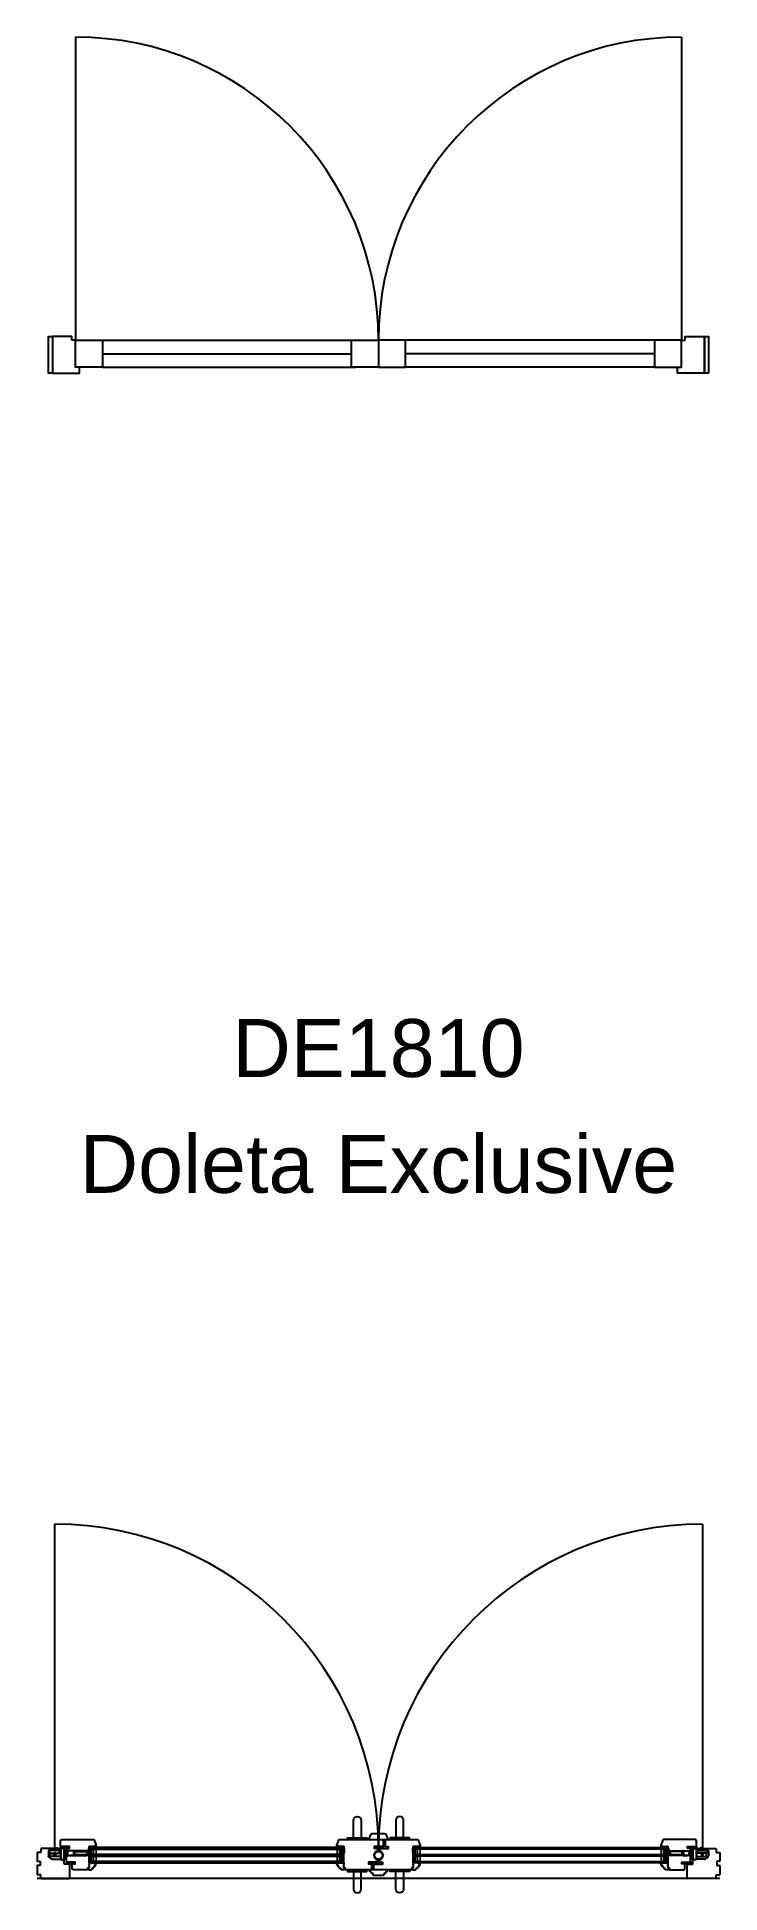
# Model space of a CAD drawing. Header units: millimetres. Extents: x 585 to 19233, y 2366 to 15159.
# Drawn here: x 17143 to 18913, y 4713 to 9519 of the extents above; entities that cross this region are included whole.
import ezdxf

# ---------------------------------------------------------------- set-up
doc = ezdxf.new("R2010")
doc.units = ezdxf.units.MM
doc.layers.add('AR windows', color=4, linetype='Continuous')
doc.styles.add('Arial', font='arial.ttf')

msp = doc.modelspace()

# ---------------------------------------------------------------- texts
at = {"layer": 'Defpoints', "insert": (18028.4, 6749.5), "char_height": 150, "width": 3873.183, "attachment_point": 5, "line_spacing_factor": 1.2, "style": 'Arial'}
msp.add_mtext('DE1810\\PDoleta Exclusive', dxfattribs=at)

# ---------------------------------------------------------------- blocks, each defined once
blk = doc.blocks.new('DE1710x95')
at = {"color": 8}
for points in [[(-785, 870), (-785, 85)], [(785, 870), (785, 85)]]:
    blk.add_lwpolyline(points, dxfattribs=at)
for points in [[(-845, 0), (-855, 0), (-855, 95), (-845, 95)], [(855, 0), (845, 0), (845, 95), (855, 95)]]:
    blk.add_lwpolyline(points, close=True, dxfattribs=at)
at = {"color": 3}
for points in [[(-795, 85), (-795, 95), (-845, 95), (-845, 0), (-775, 0), (-775, 15), (-785, 15), (-785, 85)], [(-785, 85), (-715, 85), (-715, 15), (-785, 15)], [(-70, 85), (0, 85), (0, 15), (-70, 15)], [(-70, 85), (0, 85), (0, 15), (-70, 15)], [(70, 85), (0, 85), (0, 15), (70, 15)], [(785, 85), (715, 85), (715, 15), (785, 15)], [(795, 85), (795, 95), (845, 95), (845, 0), (775, 0), (775, 15), (785, 15), (785, 85)]]:
    blk.add_lwpolyline(points, close=True, dxfattribs=at)
at = {"color": 0}
for points in [[(-715, 85), (-60, 85)], [(-715, 50), (-70, 50)], [(715, 85), (70, 85)], [(715, 50), (70, 50)], [(-715, 15), (-60, 15)], [(715, 15), (70, 15)]]:
    blk.add_lwpolyline(points, dxfattribs=at)
at = {"color": 8}
for centre, start, end in [((-785, 85), 0, 90), ((785, 85), 90, 180)]:
    blk.add_arc(centre, 785, start, end, dxfattribs=at)
blk = doc.blocks.new('vv')
at = {"color": 0, "linetype": 'Continuous'}
for p, q in [((-0.3, -0.105711), (-0.3, 0)), ((-0.3, 0), (8.500002, 0)), ((7.500002, 0), (7.500002, -0.131763)), ((8.500002, 0), (9.249992, -0.750002)), ((-31.683071, -8.860579), (-31.75, -9.675912)), ((-31.75, -23.508195), (-31.75, -9.675912)), ((-31.75, -15.146435), (-31.75, -14.999993)), ((-31.75, -15.146435), (-31.75, -14.999993)), ((-31.75, -15.499999), (-31.75, -15.146435)), ((-31.75, -15.499999), (-31.75, -15.146435)), ((-31.75, -16.584296), (-31.75, -15.499999)), ((-31.75, -23.799989), (-31.75, -16.584308)), ((-31.75, -23.508195), (-31.686305, -23.218375)), ((-31.75, -23.726665), (-31.75, -23.508195)), ((-31.75, -23.799989), (-31.75, -23.726665)), ((-19.350006, -23.799989), (-31.75, -23.799989)), ((-31.686305, -23.218375), (-31.509813, -22.844112)), ((-31.484088, -8.067071), (-31.683071, -8.860579)), ((-31.509813, -22.844112), (-31.24286, -22.404374)), ((-31.158369, -7.31662), (-31.484088, -8.067071)), ((-31.24286, -22.404374), (-30.903988, -21.911175)), ((-30.714646, -6.629344), (-31.158369, -7.31662)), ((-30.903988, -21.911175), (-30.254427, -21.044234)), ((-30.164777, -6.023615), (-30.714646, -6.629344)), ((-30.254427, -21.044234), (-29.510493, -20.108269)), ((-29.523501, -5.515664), (-30.164777, -6.023615)), ((-29.079548, -5.219691), (-29.523501, -5.515664)), ((-29.510493, -20.108269), (-28.410887, -18.773152)), ((-29.079548, -5.219691), (-27.834045, -4.389364)), ((-28.507853, -5.910298), (-29.079548, -5.219691)), ((-27.924822, -6.607107), (-28.507853, -5.910298)), ((-28.410887, -18.773152), (-27.254514, -17.397158)), ((-27.343365, -7.297568), (-27.924822, -6.607107)), ((-27.834045, -4.389364), (-26.684938, -3.623289)), ((-26.760806, -7.987219), (-27.343365, -7.297568)), ((-27.254514, -17.397158), (-26.760806, -16.81277)), ((-26.750002, -7.999996), (-26.760806, -7.987219)), ((-26.760806, -16.81277), (-26.750002, -16.799992)), ((-0.600006, -7.999996), (-26.750002, -7.999996)), ((-26.750002, -7.999996), (-26.750002, -16.799992)), ((-26.750002, -16.799992), (-17.986075, -16.799992)), ((-26.684938, -3.623289), (-25.652649, -2.935093)), ((-25.652649, -2.935093), (-24.75555, -2.337031)), ((-24.75555, -2.337031), (-24.009629, -1.839738)), ((-23.465464, -1.524496), (-24.009629, -1.839738)), ((-22.905252, -1.286816), (-23.465464, -1.524496)), ((-22.342398, -1.123914), (-22.905252, -1.286816)), ((-21.774567, -1.029068), (-22.342398, -1.123914)), ((-21.246923, -1.000012), (-21.774567, -1.029068)), ((-21.236119, -1), (-21.246923, -1.000012)), ((-21.236119, -1), (-20.03486, -1)), ((-20.053258, -1), (-19.09772, -1)), ((-20.03486, -1), (-19.22981, -1.029468)), ((-19.337664, -23.79816), (-19.350006, -23.799819)), ((-19.273521, -23.792867), (-19.337664, -23.79816)), ((-19.161779, -23.786097), (-19.273521, -23.792867)), ((-19.22981, -1.029468), (-18.303485, -1.095864)), ((-19.015203, -23.780513), (-19.161779, -23.786097)), ((-19.09772, -1), (-18.016354, -1)), ((-18.85, -23.778357), (-19.015203, -23.780513)), ((-12.650003, -23.778357), (-18.85, -23.778357)), ((-18.303485, -1.095864), (-17.334456, -1.161679)), ((-18.016354, -1), (-16.849795, -1)), ((-17.613387, -16.466667), (-17.986075, -16.799992)), ((-17.524245, -17.25246), (-17.986075, -16.799992)), ((-17.613387, -16.466667), (-17.297721, -16.763306)), ((-16.974739, -17.593015), (-17.524245, -17.25246)), ((-17.334456, -1.161679), (-16.29175, -1.203718)), ((-17.297721, -16.763306), (-16.771239, -17.081891)), ((-16.37182, -17.806157), (-16.974739, -17.593015)), ((-16.849795, -1), (-15.641887, -1)), ((-16.771239, -17.081891), (-16.190012, -17.260962)), ((-15.750032, -17.876913), (-16.37182, -17.806157)), ((-16.29175, -1.203718), (-15.261629, -1.204808)), ((-16.190012, -17.260962), (-15.750032, -17.299998)), ((-15.750032, -17.299998), (-15.310197, -17.260998)), ((-15.127868, -17.806047), (-15.750032, -17.876913)), ((-15.641887, -1), (-14.438048, -1)), ((-15.310197, -17.260998), (-14.728885, -17.081952)), ((-15.261629, -1.204808), (-14.21523, -1.164501)), ((-14.525397, -17.5931), (-15.127868, -17.806047)), ((-14.728885, -17.081952), (-14.202355, -16.763354)), ((-13.975794, -17.252435), (-14.525397, -17.5931)), ((-14.438048, -1), (-13.283528, -1)), ((-14.21523, -1.164501), (-13.258505, -1.100503)), ((-14.202355, -16.763354), (-13.886616, -16.466667)), ((-13.513928, -16.799992), (-13.975794, -17.252435)), ((-13.513928, -16.799992), (-13.886616, -16.466667)), ((-13.513928, -16.799992), (-3.299999, -16.799992)), ((-13.283528, -1), (-12.221723, -1)), ((-13.258505, -1.100503), (-12.343711, -1.034106)), ((-12.749997, -30.999997), (-10.749998, -30.999997)), ((-12.539896, -23.779314), (-12.650003, -23.778357)), ((-12.384515, -23.783953), (-12.539896, -23.779314)), ((-12.259245, -23.790626), (-12.384515, -23.783953)), ((-12.343711, -1.034106), (-11.465143, -1)), ((-12.178121, -23.796682), (-12.259245, -23.790626)), ((-12.221723, -1), (-11.29254, -1)), ((-12.149997, -23.799819), (-12.178121, -23.796682)), ((-3.299999, -23.799989), (-12.149997, -23.799989)), ((-11.749998, -29.999998), (-11.749998, -31.999997)), ((-11.465143, -1), (-0.600006, -1)), ((-11.465143, -1), (-10.632757, -1)), ((-11.29254, -1), (-10.53091, -1)), ((-10.632757, -1), (-10.012277, -1)), ((-10.53091, -1), (-9.965477, -1)), ((-10.012277, -1), (-9.629403, -1)), ((-9.965477, -1), (-9.617473, -1)), ((-9.629403, -1), (-9.500002, -1)), ((-9.617473, -1), (-9.500002, -1)), ((-3.299999, -16.799992), (-3.299999, -26.299994)), ((-3.299999, -26.299994), (-1.050003, -26.299994)), ((-0.600006, -1.10634), (-0.600006, -1)), ((-0.600006, -1.422152), (-0.600006, -1.10634)), ((-0.600006, -1.937818), (-0.600006, -1.422152)), ((-0.600006, -2.637679), (-0.600006, -1.937818)), ((-0.600006, -3.500477), (-0.600006, -2.637679)), ((-0.600006, -4.499992), (-0.600006, -3.500477)), ((-0.600006, -5.605848), (-0.600006, -4.499992)), ((-0.600006, -6.784458), (-0.600006, -5.605848)), ((-0.600006, -7.999996), (-0.600006, -6.784458)), ((-0.600006, -26.449996), (-0.600006, -7.999996)), ((-0.600006, -7.999996), (-0.38787, -7.999996)), ((-0.4891, -26.552122), (-0.600006, -26.449996)), ((-0.376667, -26.719675), (-0.4891, -26.552122)), ((-0.38787, -7.999996), (-0.3, -7.999996)), ((-0.303731, -26.975352), (-0.376667, -26.719675)), ((-0.300012, -27.04537), (-0.303731, -26.975352)), ((-0.3, -27.049996), (-0.300012, -27.04537)), ((-0.3, -0.421341), (-0.3, -0.105711)), ((-0.3, -0.942264), (-0.3, -0.421341)), ((-0.3, -1.660885), (-0.3, -0.942264)), ((-0.3, -2.566728), (-0.3, -1.660885)), ((-0.3, -3.646592), (-0.3, -2.566728)), ((-0.3, -4.884719), (-0.3, -3.646592)), ((-0.3, -6.263051), (-0.3, -4.884719)), ((-0.3, -7.761506), (-0.3, -6.263051)), ((-0.3, -9.358223), (-0.3, -7.761506)), ((-0.3, -11.029923), (-0.3, -9.358223)), ((-0.3, -12.752214), (-0.3, -11.029923)), ((-0.3, -14.499999), (-0.3, -12.752214)), ((-0.3, -16.247773), (-0.3, -14.499999)), ((-0.3, -17.970076), (-0.3, -16.247773)), ((-0.3, -19.641764), (-0.3, -17.970076)), ((-0.3, -21.238481), (-0.3, -19.641764)), ((-0.3, -22.736936), (-0.3, -21.238481)), ((-0.3, -24.115267), (-0.3, -22.736936)), ((-0.3, -25.353394), (-0.3, -24.115267)), ((-0.3, -26.433258), (-0.3, -25.353394)), ((-0.3, -27.339102), (-0.3, -26.433258)), ((-0.3, -28.057735), (-0.3, -27.339102)), ((-0.3, -28.578646), (-0.3, -28.057735)), ((-0.3, -28.894276), (-0.3, -28.578646)), ((-0.3, -28.999998), (-0.3, -28.894276)), ((8.500002, -28.999998), (-0.3, -28.999998)), ((7.500002, -0.131763), (7.500002, -0.52469)), ((7.500002, -0.52469), (7.500002, -1.17161)), ((7.500002, -1.17161), (7.500002, -2.060776)), ((7.500002, -2.060776), (7.500002, -3.176042)), ((7.500002, -3.176042), (7.500002, -4.49711)), ((7.500002, -4.49711), (7.500002, -5.999997)), ((7.500511, -6.02261), (7.500002, -5.999997)), ((7.538614, -6.19267), (7.500511, -6.02261)), ((7.619992, -6.324953), (7.538614, -6.19267)), ((7.726781, -6.418746), (7.619992, -6.324953)), ((7.854971, -6.478505), (7.726781, -6.418746)), ((7.999996, -6.499991), (7.854971, -6.478505)), ((7.999996, -6.499991), (8.416673, -6.499991)), ((8.436936, -6.544041), (8.416673, -6.499991)), ((8.416673, -6.499991), (8.500002, -6.499991)), ((8.500002, -6.833219), (8.436936, -6.544041)), ((8.500002, -6.499991), (8.781307, -6.781309)), ((8.500002, -8.429718), (8.500002, -6.833219)), ((8.781307, -7.121477), (8.500002, -6.833219)), ((8.500002, -10.121185), (8.500002, -8.429718)), ((8.500002, -11.881179), (8.500002, -10.121185)), ((8.500002, -13.682147), (8.500002, -11.881179)), ((8.500002, -15.495917), (8.500002, -13.682147)), ((8.500002, -17.2941), (8.500002, -15.495917)), ((8.500002, -19.048571), (8.500002, -17.2941)), ((8.500002, -20.731862), (8.500002, -19.048571)), ((8.500002, -22.31763), (8.500002, -20.731862)), ((8.500002, -23.781082), (8.500002, -22.31763)), ((8.500002, -25.099304), (8.500002, -23.781082)), ((8.500002, -26.25168), (8.500002, -25.099304)), ((8.500002, -27.220165), (8.500002, -26.25168)), ((8.500002, -27.989619), (8.500002, -27.220165)), ((8.500002, -28.547991), (8.500002, -27.989619)), ((8.500002, -28.999998), (9.249992, -28.249996)), ((8.500002, -28.886548), (8.500002, -28.547991)), ((8.500002, -28.999998), (8.500002, -28.886548)), ((8.781307, -6.781309), (9.249992, -7.249994)), ((9.249992, -7.602383), (8.781307, -7.121477)), ((9.277813, -20.952779), (9.249265, -20.943017)), ((9.500001, -26), (9.24998, -26)), ((9.249992, -0.750002), (9.249992, -7.28685)), ((9.249992, -7.28685), (9.249992, -7.401729)), ((9.249992, -7.401729), (9.249992, -7.567416)), ((9.249992, -7.567416), (9.249992, -7.602383)), ((9.249992, -7.602383), (9.249992, -9.117806)), ((9.249992, -9.117806), (9.249992, -10.714971)), ((9.249992, -10.714971), (9.249992, -12.369606)), ((9.249992, -12.369606), (9.249992, -14.056591)), ((9.249992, -13.883346), (9.395102, -13.969932)), ((9.249992, -13.940683), (9.360523, -13.984939)), ((9.249992, -14.056591), (9.249992, -15.750323)), ((9.249992, -15.750323), (9.249992, -17.425063)), ((9.249992, -17.425063), (9.249992, -19.055378)), ((9.249992, -19.055378), (9.249992, -20.616511)), ((9.249992, -20.616511), (9.249992, -22.084759)), ((9.310199, -21.220325), (9.249992, -21.169226)), ((9.249992, -22.084759), (9.249992, -23.437826)), ((9.249992, -23.437826), (9.249992, -24.655157)), ((9.249992, -24.655157), (9.249992, -25.718258)), ((9.249992, -24.904633), (9.328561, -24.904984)), ((9.249992, -25.718258), (9.249992, -26.611009)), ((9.249992, -26.611009), (9.249992, -27.31982)), ((9.249992, -27.31982), (9.249992, -27.833948)), ((9.249992, -27.833948), (9.249992, -28.145593)), ((9.249992, -28.145593), (9.249992, -28.249996)), ((9.47814, -13.999994), (9.250004, -14.142705)), ((9.250004, -18.499997), (12.000103, -18.499997)), ((10.259197, -19.999991), (9.250004, -19.999991)), ((9.250016, -8.999996), (9.631025, -8.999996)), ((9.250016, -13.5), (9.631025, -13.5)), ((12.00003, -19.999991), (9.25015, -19.999991)), ((12.000163, -15.499999), (9.25021, -15.499999)), ((9.362679, -20.976808), (9.277813, -20.952779)), ((9.320809, -23.213203), (9.310199, -21.220325)), ((9.455878, -21.333921), (9.310199, -21.220325)), ((9.328561, -24.904984), (9.320809, -23.213203)), ((9.328561, -24.904984), (9.331358, -24.910737)), ((9.328561, -24.904984), (9.333987, -24.907976)), ((9.331358, -24.910737), (9.331697, -24.911428)), ((9.331697, -24.911428), (9.33458, -24.917362)), ((9.333987, -24.907976), (9.334641, -24.908339)), ((9.33458, -24.917362), (9.339558, -24.927694)), ((9.334641, -24.908339), (9.340163, -24.911391)), ((9.339558, -24.927694), (9.348617, -24.946673)), ((9.340163, -24.911391), (9.349841, -24.916757)), ((9.348617, -24.946673), (9.364932, -24.981651)), ((9.349841, -24.916757), (9.367512, -24.92664)), ((9.360523, -13.984939), (9.47814, -13.999994)), ((9.44929, -20.991064), (9.362679, -20.976808)), ((9.364932, -24.981651), (9.394024, -25.04657)), ((9.367512, -24.92664), (9.399741, -24.944916)), ((9.394024, -25.04657), (9.397149, -25.05374)), ((9.395102, -13.969932), (9.560051, -13.999994)), ((9.397149, -25.05374), (9.450295, -25.183722)), ((9.399741, -24.944916), (9.458301, -24.979035)), ((9.417727, -21.026224), (9.408219, -21.059313)), ((9.408219, -21.059313), (9.412313, -21.082446)), ((9.412313, -21.082446), (9.433581, -21.138124)), ((9.484862, -20.999675), (9.417727, -21.026224)), ((9.433581, -21.138124), (9.479811, -21.227798)), ((9.48227, -20.993135), (9.44929, -20.991064)), ((9.450295, -25.183722), (9.539679, -25.457845)), ((9.602442, -21.438214), (9.455878, -21.333921)), ((9.458301, -24.979035), (9.463787, -24.982305)), ((9.463787, -24.982305), (9.57496, -25.050906)), ((9.47814, -13.999994), (12.000054, -13.999994)), ((9.479811, -21.227798), (9.488204, -21.242853)), ((9.515456, -20.993474), (9.48227, -20.993135)), ((9.515201, -21.000438), (9.484862, -20.999675)), ((9.488204, -21.242853), (9.558028, -21.362395)), ((9.500001, -26), (9.557253, -25.938073)), ((9.527289, -21.000741), (9.515201, -21.000438)), ((9.539679, -25.457845), (9.587096, -25.736886)), ((9.557253, -25.938073), (9.568432, -25.910228)), ((9.558028, -21.362395), (9.606111, -21.440721)), ((9.587096, -25.736886), (9.568432, -25.910228)), ((9.568432, -25.910228), (9.876965, -25.756943)), ((9.57496, -25.050906), (9.785691, -25.199043)), ((9.606111, -21.440721), (9.602442, -21.438214)), ((9.607468, -21.440794), (9.606111, -21.440721)), ((9.834804, -21.458901), (9.607468, -21.440794)), ((9.631025, -8.999996), (9.758573, -8.999996)), ((9.631025, -13.5), (9.758573, -13.5)), ((9.758573, -8.999996), (9.758573, -13.5)), ((9.785691, -25.199043), (9.950821, -25.353782)), ((9.969728, -21.481732), (9.834804, -21.458901)), ((9.876965, -25.756943), (9.999995, -25.455108)), ((9.950821, -25.353782), (9.999995, -25.455108)), ((9.999995, -21.499996), (9.969728, -21.481732)), ((9.999995, -21.499996), (9.999995, -23.331764)), ((9.999995, -23.331764), (9.999995, -25.455108)), ((9.999995, -25.455108), (9.999995, -25.469037)), ((9.999995, -25.469037), (9.999995, -25.499994)), ((11.083444, -19.999991), (10.259197, -19.999991)), ((11.675098, -19.999991), (11.083444, -19.999991)), ((11.999994, -19.999991), (11.675098, -19.999991)), ((11.999994, -12.999994), (11.799994, -12.999994)), ((11.799994, -12.999994), (11.799994, -13.115515)), ((11.799994, -13.115515), (11.799994, -13.455417)), ((11.799994, -13.455417), (11.799994, -14.000066)), ((11.799994, -19.999918), (11.799994, -20.544567)), ((11.799994, -20.544567), (11.799994, -20.884469)), ((11.799994, -20.884469), (11.799994, -20.99999)), ((11.799994, -20.99999), (11.999994, -20.99999)), ((11.999994, -7.087867), (11.999994, -6.999997)), ((11.999994, -6.999997), (14.499999, -6.999997)), ((11.999994, -7.299991), (11.999994, -7.087867)), ((14.499999, -7.299991), (11.999994, -7.299991)), ((11.999994, -26.699993), (11.999994, -7.299991)), ((11.999994, -26.699993), (14.499999, -26.699993)), ((11.999994, -26.912129), (11.999994, -26.699993)), ((11.999994, -26.999999), (11.999994, -26.912129)), ((14.499999, -26.999999), (11.999994, -26.999999)), ((13.499999, -6.999997), (13.646441, -6.999997)), ((13.499999, -6.999997), (13.646441, -6.999997)), ((13.646441, -6.999997), (13.999993, -6.999997)), ((13.646441, -6.999997), (13.999993, -6.999997)), ((13.999993, -6.999997), (14.353557, -6.999997)), ((13.999993, -6.999997), (14.353557, -6.999997)), ((14.353557, -6.999997), (14.499999, -6.999997)), ((14.353557, -6.999997), (14.499999, -6.999997)), ((14.499999, -6.999997), (14.499999, -7.087867)), ((14.499999, -7.087867), (14.499999, -7.299991)), ((14.499999, -26.699993), (14.499999, -7.299991)), ((16.499998, -10.149998), (14.499999, -10.149998)), ((16.499998, -23.849998), (14.499999, -23.849998)), ((14.499999, -26.699993), (14.499999, -26.912129)), ((14.499999, -26.912129), (14.499999, -26.999999)), ((16.499998, -10.149998), (17.800003, -10.149998)), ((16.499998, -10.237856), (16.499998, -10.149998)), ((16.499998, -10.449992), (16.499998, -10.237856)), ((16.499998, -10.449992), (16.499998, -23.549992)), ((17.800003, -10.449992), (16.499998, -10.449992)), ((16.499998, -23.549992), (17.800003, -23.549992)), ((16.499998, -23.762128), (16.499998, -23.549992)), ((16.499998, -23.849998), (16.499998, -23.762128)), ((17.800003, -23.849998), (16.499998, -23.849998)), ((17.578045, -10.149998), (17.499997, -10.149998)), ((17.800003, -10.149998), (17.578045, -10.149998)), ((17.800003, -10.149998), (17.800003, -10.499989)), ((17.800003, -10.149998), (17.800003, -10.237856)), ((17.800003, -10.237856), (17.800003, -10.449992)), ((17.800003, -10.449992), (17.800003, -23.549992)), ((17.800003, -23.549992), (17.800003, -23.762128)), ((17.800003, -23.762128), (17.800003, -23.849998)), ((18.000027, -10.899989), (18.566938, -10.899989)), ((18.299997, -10.999995), (22.499995, -10.999995)), ((18.299997, -10.999995), (18.299997, -11.102157)), ((18.299997, -11.102157), (18.299997, -11.405166)), ((18.299997, -11.405166), (18.299997, -11.898693)), ((18.299997, -11.898693), (18.299997, -12.565936)), ((18.299997, -12.565936), (18.299997, -13.384188)), ((18.299997, -13.384188), (18.299997, -14.325567)), ((18.299997, -14.325567), (18.299997, -15.358014)), ((18.299997, -15.358014), (18.299997, -16.44638)), ((18.299997, -16.44638), (18.299997, -17.553604)), ((18.299997, -17.553604), (18.299997, -18.64197)), ((18.299997, -18.64197), (18.299997, -19.674429)), ((18.299997, -19.674429), (18.299997, -20.615808)), ((18.299997, -20.615808), (18.299997, -21.434048)), ((18.299997, -21.434048), (18.299997, -22.101292)), ((18.299997, -22.101292), (18.299997, -22.59483)), ((18.299997, -22.59483), (18.299997, -22.897827)), ((18.299997, -22.897827), (18.299997, -22.999989)), ((33.065072, -22.999989), (18.299997, -22.999989)), ((18.566938, -10.899989), (19.365738, -10.899989)), ((19.365738, -10.899989), (20.351059, -10.899989)), ((20.351059, -10.899989), (21.46693, -10.899989)), ((21.46693, -10.899989), (22.649998, -10.899989)), ((33.065072, -10.999995), (22.499995, -10.999995)), ((22.649998, -10.899989), (33.088253, -10.899989)), ((22.649998, -10.899989), (22.649998, -10.999995)), ((32.999996, -11.126029), (33.00392, -11.071308)), ((32.999996, -11.474554), (32.999996, -11.126029)), ((32.999996, -11.126029), (33.574028, -11.237808)), ((32.999996, -12.03266), (32.999996, -11.474554)), ((32.999996, -12.779174), (32.999996, -12.03266)), ((32.999996, -13.685793), (32.999996, -12.779174)), ((32.999996, -14.718118), (32.999996, -13.685793)), ((32.999996, -15.837006), (32.999996, -14.718118)), ((32.999996, -16.999992), (32.999996, -15.837006)), ((32.999996, -18.16299), (32.999996, -16.999992)), ((32.999996, -19.281866), (32.999996, -18.16299)), ((32.999996, -20.314191), (32.999996, -19.281866)), ((32.999996, -21.22081), (32.999996, -20.314191)), ((32.999996, -21.967337), (32.999996, -21.22081)), ((32.999996, -22.525442), (32.999996, -21.967337)), ((32.999996, -22.873955), (32.999996, -22.525442)), ((32.999996, -22.873955), (33.574028, -22.762177)), ((33.004053, -22.929475), (32.999996, -22.873955)), ((33.00392, -11.071308), (33.015862, -11.031921)), ((33.016298, -22.968911), (33.004053, -22.929475)), ((33.015862, -11.031921), (33.036222, -11.007989)), ((33.036633, -22.992262), (33.016298, -22.968911)), ((33.036222, -11.007989), (33.065072, -10.999995)), ((33.065072, -22.999989), (33.036633, -22.992262)), ((33.065072, -10.999995), (33.569716, -11.085976)), ((33.065072, -22.999989), (33.633351, -22.885812)), ((33.338989, -22.999989), (33.065072, -22.999989)), ((33.447994, -10.942501), (33.088253, -10.899989)), ((33.088253, -10.899989), (33.37622, -10.899989)), ((33.818126, -22.999989), (33.338989, -22.999989)), ((33.37622, -10.899989), (33.85537, -10.899989)), ((33.918859, -11.142465), (33.447994, -10.942501)), ((33.569716, -11.085976), (34.01746, -11.334119)), ((33.574028, -11.237808), (34.060662, -11.556138)), ((33.574028, -22.762177), (34.060662, -22.443846)), ((33.633351, -22.885812), (34.115116, -22.560651)), ((34.486509, -22.999989), (33.818126, -22.999989)), ((33.85537, -10.899989), (34.510744, -10.899989)), ((34.291426, -11.47797), (33.918859, -11.142465)), ((34.01746, -11.334119), (34.357592, -11.716678)), ((34.060662, -11.556138), (34.385812, -12.032551)), ((34.060662, -22.443846), (34.385812, -21.967433)), ((34.115116, -22.560651), (34.43702, -22.074016)), ((34.531576, -11.911398), (34.291426, -11.47797)), ((34.357592, -11.716678), (34.550119, -12.188827)), ((34.385812, -12.032551), (34.500001, -12.59452)), ((34.385812, -21.967433), (34.500001, -21.405464)), ((34.43702, -22.074016), (34.550058, -21.499996)), ((35.321874, -22.999989), (34.486509, -22.999989)), ((34.505403, -12.542246), (34.500001, -12.59452)), ((34.500001, -12.59452), (34.500001, -12.915115)), ((34.500001, -12.915115), (34.500001, -13.446369)), ((34.500001, -13.446369), (34.500001, -14.160873)), ((34.500001, -14.160873), (34.500001, -15.021782)), ((34.500001, -15.021782), (34.500001, -15.984708)), ((34.500001, -15.984708), (34.500001, -16.999992)), ((34.500001, -16.999992), (34.500001, -18.015276)), ((34.500001, -18.015276), (34.500001, -18.978202)), ((34.500001, -18.978202), (34.500001, -19.839123)), ((34.500001, -19.839123), (34.500001, -20.553627)), ((34.500001, -20.553627), (34.500001, -21.084869)), ((34.500001, -21.084869), (34.500001, -21.405464)), ((34.500001, -21.405464), (34.512028, -21.475712)), ((34.521741, -12.510816), (34.505403, -12.542246)), ((34.510744, -10.899989), (35.321874, -10.899989)), ((34.512028, -21.475712), (34.550058, -21.499996)), ((34.548302, -12.500025), (34.521741, -12.510816)), ((34.61528, -12.399994), (34.531576, -11.911398)), ((34.584904, -12.508418), (34.548302, -12.500025)), ((34.550058, -21.499996), (34.866585, -21.499996)), ((34.550119, -12.188827), (34.584904, -12.508418)), ((34.584807, -12.9), (34.61528, -12.9)), ((34.584904, -12.508418), (34.584904, -12.9)), ((34.584904, -12.9), (34.922238, -12.9)), ((34.964229, -12.399994), (34.61528, -12.399994)), ((34.61528, -12.399994), (34.61528, -12.9)), ((34.964229, -12.9), (34.61528, -12.9)), ((34.866585, -21.499996), (35.456871, -21.499996)), ((34.922238, -12.9), (35.499371, -12.9)), ((35.530183, -12.399994), (34.964229, -12.399994)), ((35.530183, -12.9), (34.964229, -12.9)), ((35.321874, -10.899989), (63.506648, -10.899989)), ((35.690856, -11.014178), (35.321874, -10.899989)), ((35.321874, -22.999989), (35.690856, -22.885812)), ((66.749752, -22.999989), (35.321874, -22.999989)), ((35.456871, -21.499996), (36.28606, -21.499996)), ((35.499371, -12.9), (36.28606, -12.9)), ((36.28606, -12.399994), (35.530183, -12.399994)), ((36.28606, -12.9), (35.530183, -12.9)), ((36.003664, -11.33934), (35.690856, -11.014178)), ((35.690856, -22.885812), (36.003664, -22.560651)), ((36.212663, -11.825974), (36.003664, -11.33934)), ((36.003664, -22.560651), (36.212663, -22.074016)), ((36.28606, -12.399994), (36.212663, -11.825974)), ((36.212663, -22.074016), (36.28606, -21.499996)), ((36.28606, -12.399994), (36.28606, -12.9)), ((67.713937, -12.399994), (36.28606, -12.399994)), ((36.28606, -12.9), (36.28606, -21.499996)), ((36.28606, -12.9), (67.713937, -12.9)), ((36.28606, -12.9), (67.713937, -12.9)), ((36.28606, -21.499996), (67.713937, -21.499996)), ((58.999995, -10.899989), (59.222341, -10.899989)), ((59.222341, -10.899989), (59.849943, -10.899989)), ((59.999994, -10.899989), (60.222401, -10.899989)), ((60.222401, -10.899989), (60.850003, -10.899989)), ((63.506648, -10.899989), (63.666171, -10.900195)), ((63.666171, -10.900195), (63.81965, -10.900788)), ((63.81965, -10.900788), (63.966261, -10.901782)), ((63.966261, -10.901782), (64.105219, -10.903162)), ((64.105219, -10.903162), (64.195632, -10.903114)), ((64.195632, -10.903114), (64.360399, -10.901794)), ((64.360399, -10.901794), (64.502772, -10.900449)), ((64.502772, -10.900449), (64.578809, -10.899989)), ((64.578809, -10.899989), (66.749752, -10.899989)), ((64.581425, -10.899989), (64.893058, -10.899989)), ((64.893058, -10.899989), (64.999992, -10.899989)), ((66.749752, -10.899989), (67.424202, -10.899989)), ((67.118722, -11.014178), (66.749752, -10.899989)), ((66.749752, -22.999989), (67.118722, -22.885812)), ((67.424202, -22.999989), (66.749752, -22.999989)), ((67.431542, -11.33934), (67.118722, -11.014178)), ((67.118722, -22.885812), (67.431542, -22.560651)), ((67.424202, -10.899989), (67.852955, -10.899989)), ((67.852955, -22.999989), (67.424202, -22.999989)), ((67.640541, -11.825974), (67.431542, -11.33934)), ((67.431542, -22.560651), (67.640541, -22.074016)), ((67.713937, -12.399994), (67.640541, -11.825974)), ((67.640541, -22.074016), (67.713937, -21.499996)), ((67.713937, -12.9), (67.713937, -12.399994)), ((68.466774, -12.399994), (67.713937, -12.399994)), ((67.713937, -21.499996), (67.713937, -12.9)), ((67.713937, -12.9), (68.466774, -12.9)), ((68.466774, -12.9), (67.713937, -12.9)), ((67.713937, -21.499996), (68.466774, -21.499996)), ((67.852955, -10.899989), (67.999991, -10.899989)), ((67.999991, -22.999989), (67.852955, -22.999989)), ((69.031541, -12.399994), (68.466774, -12.399994)), ((68.466774, -12.9), (69.031541, -12.9)), ((69.031541, -12.9), (68.466774, -12.9)), ((68.466774, -21.499996), (69.031541, -21.499996)), ((69.381471, -12.399994), (69.031541, -12.399994)), ((69.031541, -12.9), (69.381471, -12.9)), ((69.381471, -12.9), (69.031541, -12.9)), ((69.031541, -21.499996), (69.381471, -21.499996)), ((69.499996, -12.399994), (69.381471, -12.399994)), ((69.381471, -12.9), (69.499996, -12.9)), ((69.499996, -12.9), (69.381471, -12.9)), ((69.381471, -21.499996), (69.499996, -21.499996)), ((69.499996, -12.399994), (69.499996, -12.9)), ((69.499996, -12.9), (69.499996, -21.499996))]:
    blk.add_line(p, q, dxfattribs=at)
for centre, radius, start, end in [((-15.749996, -14.799993), 3, 318.189686001, 221.810313999), ((-15.749996, -14.799993), 2.5, 318.189682, 221.810318), ((-11.749998, -30.999997), 18.9, 100.118145002, 107.617740001), ((-1.050003, -27.049996), 0.75, 53.130101005, 90), ((-0.600006, -0.699994), 0.3, 270, 0), ((-1.050003, -27.049996), 0.75, 47.483437995, 53.129531001), ((9.500001, -25.499994), 0.5, 270, 0), ((9.500001, -21.499996), 0.5, 0, 86.870774), ((10.258579, -13.5), 0.5, 180, 270), ((18.299997, -10.499989), 0.5, 180, 270), ((18.299997, -23.499995), 0.5, 90, 180), ((67.999991, -12.399994), 1.5, 0, 90), ((67.999991, -21.499996), 1.5, 270, 0)]:
    blk.add_arc(centre, radius, start, end, dxfattribs=at)
blk = doc.blocks.new('DE1810x78 Doleta Exclusive')
at = {"color": 3}
for p, q in [((-885, 68), (-885, 46.5)), ((-875, 68), (-885, 68)), ((-875, 77), (-875, 68)), ((-818, 78), (-874, 78)), ((-815, 39), (-815, 75)), ((815, 39), (815, 75)), ((818, 78), (874, 78)), ((875, 77), (875, 68)), ((875, 68), (885, 68)), ((885, 68), (885, 46.5)), ((-885, 32.5), (-885, 10)), ((-875, 10), (-885, 10)), ((-883.5, 45), (-877, 45)), ((-877, 34), (-883.5, 34)), ((-877, 45), (-877, 34)), ((-875, 1), (-875, 10)), ((-874, 0), (-803, 0)), ((-801.5, 37.5), (-813.5, 37.5)), ((-800, 3), (-800, 36)), ((-750, 27.5), (-752, 27.5)), ((-752, 27.5), (-752, 24)), ((-751, 23), (-744.5, 23)), ((-750, 40.5), (-750, 37)), ((-736.2, 40.5), (-750, 40.5)), ((-749.9, 30.1), (-750, 30)), ((-750, 30), (-750, 27.5)), ((-743.5, 24), (-743.5, 24)), ((-736.2, 38.5), (-736.2, 40.5)), ((-736.2, 40.5), (-736.2, 40.5)), ((-732.9, 37.6), (-736.2, 38.5)), ((-733.1, 34), (-732.3, 36.3)), ((-106.9, 34), (-107.7, 36.3)), ((-107.1, 37.6), (-103.8, 38.5)), ((-103.8, 40.5), (-90, 40.5)), ((-103.8, 38.5), (-103.8, 40.5)), ((-103.8, 40.5), (-103.8, 40.5)), ((-96.5, 24), (-96.5, 24)), ((-89, 23), (-95.5, 23)), ((-90.1, 30.1), (-90, 30)), ((-90, 40.5), (-90, 37)), ((-90, 30), (-90, 27.5)), ((-90, 27.5), (-88, 27.5)), ((-88, 27.5), (-88, 24)), ((-25, 21.7), (-24.6, 20.8)), ((24.2, 23), (-24.3, 23)), ((-14.2, 9.8), (-14.2, 10.8)), ((-13.2, 8.8), (13.2, 8.8)), ((14.2, 9.8), (14.2, 10.8)), ((24.6, 20.8), (24.9, 21.7)), ((24.9, 21.7), (24.6, 20.8)), ((90, 27.5), (88, 27.5)), ((88, 27.5), (88, 24)), ((89, 23), (95.5, 23)), ((90, 40.5), (90, 37)), ((103.8, 40.5), (90, 40.5)), ((90.1, 30.1), (90, 30)), ((90, 30), (90, 27.5)), ((96.5, 24), (96.5, 24)), ((103.8, 38.5), (103.8, 40.5)), ((103.8, 40.5), (103.8, 40.5)), ((107.1, 37.6), (103.8, 38.5)), ((106.9, 34), (107.7, 36.3)), ((733.1, 34), (732.3, 36.3)), ((732.9, 37.6), (736.2, 38.5)), ((736.2, 38.5), (736.2, 40.5)), ((736.2, 40.5), (736.2, 40.5)), ((736.2, 40.5), (750, 40.5)), ((743.5, 24), (743.5, 24)), ((751, 23), (744.5, 23)), ((749.9, 30.1), (750, 30)), ((750, 40.5), (750, 37)), ((750, 30), (750, 27.5)), ((750, 27.5), (752, 27.5)), ((752, 27.5), (752, 24)), ((800, 3), (800, 36)), ((801.5, 37.5), (813.5, 37.5)), ((874, 0), (803, 0)), ((875, 1), (875, 10)), ((875, 10), (885, 10)), ((883.5, 45), (877, 45)), ((877, 45), (877, 34)), ((877, 34), (883.5, 34)), ((885, 32.5), (885, 10))]:
    blk.add_line(p, q, dxfattribs=at)
at = {"color": 8}
for p, q in [((-750, 83), (-745, 40.5)), ((-750, 40.5), (-745, 83)), ((-90, 83), (-95, 40.5)), ((-90, 40.5), (-95, 83)), ((90, 83), (95, 40.5)), ((90, 40.5), (95, 83)), ((750, 83), (745, 40.5)), ((750, 40.5), (745, 83))]:
    blk.add_line(p, q, dxfattribs=at)
at = {"color": 4}
for p, q in [((-95, 80.5), (-745, 80.5)), ((-745, 76.5), (-95, 76.5)), ((-95, 62.5), (-745, 62.5)), ((-745, 58.5), (-95, 58.5)), ((95, 80.5), (745, 80.5)), ((745, 76.5), (95, 76.5)), ((95, 62.5), (745, 62.5)), ((745, 58.5), (95, 58.5)), ((-95, 44.5), (-745, 44.5)), ((-745, 40.5), (-95, 40.5)), ((95, 44.5), (745, 44.5)), ((745, 40.5), (95, 40.5))]:
    blk.add_line(p, q, dxfattribs=at)
at = {"color": 8, "lineweight": 0}
for p, q in [((-732.1, 86.1), (-730, 80.5)), ((-107.9, 86.1), (-110, 80.5)), ((107.9, 86.1), (110, 80.5)), ((732.1, 86.1), (730, 80.5))]:
    blk.add_line(p, q, dxfattribs=at)
at = {"color": 8}
for points in [[(-840, 918), (-840, 78)], [(840, 918), (840, 78)], [(-30, 101), (-80, 101), (-80, 106), (-30, 106), (-30, 101)], [(30, 101), (80, 101), (80, 106), (30, 106), (30, 101)], [(-30, 23), (-80, 23), (-80, 18), (-30, 18), (-30, 23)], [(30, 23), (80, 23), (80, 18), (30, 18), (30, 23)]]:
    blk.add_lwpolyline(points, dxfattribs=at)
for points in [[(-65, 106), (-65, 151, -1), (-45, 151), (-45, 106)], [(65, 106), (65, 151, 1), (45, 151), (45, 106)], [(-810.4, 77.4, 0.42745), (-809.4, 76.6), (-809.2, 76.6, 0.370205), (-809, 76.8), (-809, 80.2, -0.3809), (-808.5, 80.8), (-806.4, 81.1, -0.786114), (-806.3, 80.5), (-807.5, 79.9, 0.476814), (-807.6, 79.4), (-807.3, 79.1, 0.317369), (-807.1, 79), (-807, 79.1, 0.088693), (-805.4, 79.9), (-804.5, 80.7, -0.176319), (-803.8, 81), (-803.2, 81, -0.778088), (-803.1, 80.4), (-804.3, 79.8, 0.50153), (-804.3, 79.3), (-804.1, 79.1, 0.2915), (-803.9, 79), (-803.1, 79.3), (-802.5, 79.8, 0.21891), (-802.1, 80.6), (-802.1, 81.5, 0.417332), (-803.6, 83), (-809, 83), (-822.8, 83.2), (-822.8, 83.2), (-823, 83.2), (-823.1, 83.1), (-823.3, 83.1), (-823.4, 83), (-823.5, 82.8), (-823.6, 82.7), (-823.7, 82.5), (-823.8, 82.3), (-823.8, 82.1), (-823.9, 81.9), (-823.9, 81.7), (-824, 81.5), (-824, 81.2), (-824, 81), (-824, 79.7, 0.440416), (-822.5, 78.4), (-814.5, 78.4, 0.503376), (-814, 78.7), (-814, 79, 0.39561), (-814.2, 79.3), (-820.7, 79.6, -0.40435), (-821.2, 80.1), (-821.2, 80.3, -0.426635), (-820.7, 80.8), (-812.5, 80.4, -0.341974), (-810.7, 78.8), (-810.4, 77.4)], [(-1.6, 77.4, -0.42745), (-2.6, 76.6), (-2.8, 76.6, -0.370205), (-3, 76.8), (-3, 80.2, 0.3809), (-3.5, 80.8), (-5.6, 81.1, 0.786114), (-5.7, 80.5), (-4.5, 79.9, -0.476814), (-4.4, 79.4), (-4.7, 79.1, -0.317369), (-4.9, 79), (-5, 79.1, -0.088693), (-6.6, 79.9), (-7.5, 80.7, 0.176319), (-8.2, 81), (-8.8, 81, 0.778088), (-8.9, 80.4), (-7.7, 79.8, -0.50153), (-7.7, 79.3), (-7.9, 79.1, -0.2915), (-8.1, 79), (-8.9, 79.3), (-9.5, 79.8, -0.21891), (-9.9, 80.6), (-9.9, 81.5, -0.417332), (-8.4, 83), (-3, 83), (10.8, 83.2), (10.8, 83.2), (11, 83.2), (11.1, 83.1), (11.3, 83.1), (11.4, 83), (11.5, 82.8), (11.6, 82.7), (11.7, 82.5), (11.8, 82.3), (11.8, 82.1), (11.9, 81.9), (11.9, 81.7), (12, 81.5), (12, 81.2), (12, 81), (12, 79.7, -0.440416), (10.5, 78.4), (2.5, 78.4, -0.503376), (2, 78.7), (2, 79, -0.39561), (2.2, 79.3), (8.7, 79.6, 0.40435), (9.2, 80.1), (9.2, 80.3, 0.426635), (8.7, 80.8), (0.5, 80.4, 0.341974), (-1.3, 78.8), (-1.6, 77.4)], [(810.4, 77.4, -0.42745), (809.4, 76.6), (809.2, 76.6, -0.370205), (809, 76.8), (809, 80.2, 0.3809), (808.5, 80.8), (806.4, 81.1, 0.786114), (806.3, 80.5), (807.5, 79.9, -0.476814), (807.6, 79.4), (807.3, 79.1, -0.317369), (807.1, 79), (807, 79.1, -0.088693), (805.4, 79.9), (804.5, 80.7, 0.176319), (803.8, 81), (803.2, 81, 0.778088), (803.1, 80.4), (804.3, 79.8, -0.50153), (804.3, 79.3), (804.1, 79.1, -0.2915), (803.9, 79), (803.1, 79.3), (802.5, 79.8, -0.21891), (802.1, 80.6), (802.1, 81.5, -0.417332), (803.6, 83), (809, 83), (822.8, 83.2), (822.8, 83.2), (823, 83.2), (823.1, 83.1), (823.3, 83.1), (823.4, 83), (823.5, 82.8), (823.6, 82.7), (823.7, 82.5), (823.8, 82.3), (823.8, 82.1), (823.9, 81.9), (823.9, 81.7), (824, 81.5), (824, 81.2), (824, 81), (824, 79.7, -0.440416), (822.5, 78.4), (814.5, 78.4, -0.503376), (814, 78.7), (814, 79, -0.39561), (814.2, 79.3), (820.7, 79.6, 0.40435), (821.2, 80.1), (821.2, 80.3, 0.426635), (820.7, 80.8), (812.5, 80.4, 0.341974), (810.7, 78.8), (810.4, 77.4)], [(-795.4, 36.9, 0.42745), (-794.4, 36.1), (-794.2, 36.1, 0.370205), (-794, 36.3), (-794, 39.7, -0.3809), (-793.5, 40.3), (-791.4, 40.6, -0.786114), (-791.3, 40), (-792.5, 39.4, 0.476814), (-792.6, 38.9), (-792.3, 38.6, 0.317369), (-792.1, 38.5), (-792, 38.6, 0.088693), (-790.4, 39.4), (-789.5, 40.2, -0.176319), (-788.8, 40.5), (-788.2, 40.5, -0.778088), (-788.1, 39.9), (-789.3, 39.3, 0.50153), (-789.3, 38.8), (-789.1, 38.6, 0.2915), (-788.9, 38.5), (-788.1, 38.8), (-787.5, 39.3, 0.21891), (-787.1, 40.1), (-787.1, 41, 0.417332), (-788.6, 42.5), (-794, 42.5), (-807.8, 42.7), (-807.8, 42.7), (-808, 42.7), (-808.1, 42.6), (-808.3, 42.6), (-808.4, 42.5), (-808.5, 42.3), (-808.6, 42.2), (-808.7, 42), (-808.8, 41.8), (-808.8, 41.6), (-808.9, 41.4), (-808.9, 41.2), (-809, 41), (-809, 40.7), (-809, 40.5), (-809, 39.2, 0.440416), (-807.5, 37.9), (-799.5, 37.9, 0.503376), (-799, 38.2), (-799, 38.5, 0.39561), (-799.2, 38.8), (-805.7, 39.1, -0.40435), (-806.2, 39.6), (-806.2, 39.8, -0.426635), (-805.7, 40.3), (-797.5, 39.9, -0.341974), (-795.7, 38.3), (-795.4, 36.9)], [(-65, 18), (-65, -27, 1), (-45, -27), (-45, 18)], [(-16.6, 36.9, -0.42745), (-17.6, 36.1), (-17.8, 36.1, -0.370205), (-18, 36.3), (-18, 39.7, 0.3809), (-18.5, 40.3), (-20.6, 40.6, 0.786114), (-20.7, 40), (-19.5, 39.4, -0.476814), (-19.4, 38.9), (-19.7, 38.6, -0.317369), (-19.9, 38.5), (-20, 38.6, -0.088693), (-21.6, 39.4), (-22.5, 40.2, 0.176319), (-23.2, 40.5), (-23.8, 40.5, 0.778088), (-23.9, 39.9), (-22.7, 39.3, -0.50153), (-22.7, 38.8), (-22.9, 38.6, -0.2915), (-23.1, 38.5), (-23.9, 38.8), (-24.5, 39.3, -0.21891), (-24.9, 40.1), (-24.9, 41, -0.417332), (-23.4, 42.5), (-18, 42.5), (-4.2, 42.7), (-4.2, 42.7), (-4, 42.7), (-3.9, 42.6), (-3.7, 42.6), (-3.6, 42.5), (-3.5, 42.3), (-3.4, 42.2), (-3.3, 42), (-3.2, 41.8), (-3.2, 41.6), (-3.1, 41.4), (-3.1, 41.2), (-3, 41), (-3, 40.7), (-3, 40.5), (-3, 39.2, -0.440416), (-4.5, 37.9), (-12.5, 37.9, -0.503376), (-13, 38.2), (-13, 38.5, -0.39561), (-12.8, 38.8), (-6.3, 39.1, 0.40435), (-5.8, 39.6), (-5.8, 39.8, 0.426635), (-6.3, 40.3), (-14.5, 39.9, 0.341974), (-16.3, 38.3), (-16.6, 36.9)], [(65, 18), (65, -27, -1), (45, -27), (45, 18)], [(795.4, 36.9, -0.42745), (794.4, 36.1), (794.2, 36.1, -0.370205), (794, 36.3), (794, 39.7, 0.3809), (793.5, 40.3), (791.4, 40.6, 0.786114), (791.3, 40), (792.5, 39.4, -0.476814), (792.6, 38.9), (792.3, 38.6, -0.317369), (792.1, 38.5), (792, 38.6, -0.088693), (790.4, 39.4), (789.5, 40.2, 0.176319), (788.8, 40.5), (788.2, 40.5, 0.778088), (788.1, 39.9), (789.3, 39.3, -0.50153), (789.3, 38.8), (789.1, 38.6, -0.2915), (788.9, 38.5), (788.1, 38.8), (787.5, 39.3, -0.21891), (787.1, 40.1), (787.1, 41, -0.417332), (788.6, 42.5), (794, 42.5), (807.8, 42.7), (807.8, 42.7), (808, 42.7), (808.1, 42.6), (808.3, 42.6), (808.4, 42.5), (808.5, 42.3), (808.6, 42.2), (808.7, 42), (808.8, 41.8), (808.8, 41.6), (808.9, 41.4), (808.9, 41.2), (809, 41), (809, 40.7), (809, 40.5), (809, 39.2, -0.440416), (807.5, 37.9), (799.5, 37.9, -0.503376), (799, 38.2), (799, 38.5, -0.39561), (799.2, 38.8), (805.7, 39.1, 0.40435), (806.2, 39.6), (806.2, 39.8, 0.426635), (805.7, 40.3), (797.5, 39.9, 0.341974), (795.7, 38.3), (795.4, 36.9)]]:
    blk.add_lwpolyline(points, format="xyb", dxfattribs=at)
at = {"color": 3}
for points in [[(-772, 101), (-738.2, 101, -0.315299), (-737.2, 100.3), (-732.1, 86.1, -0.440011), (-732.7, 84.8), (-735.7, 84), (-735.7, 83), (-750, 83), (-750, 78), (-752, 78), (-752, 68), (-750, 68), (-750, 29, -0.414214), (-751, 28), (-753, 28, 0.414214), (-754, 27), (-754, 24, -0.414214), (-755, 23), (-759.6, 23), (-791, 23, -0.414214), (-794, 26), (-794, 37.5, -0.414214), (-793, 38.5), (-786, 38.5), (-786, 42.5), (-794, 42.5), (-806, 42.5, -0.414214), (-809, 45.5), (-809, 78, -0.414214), (-808, 79), (-801, 79), (-801, 83), (-823, 83, -0.414214), (-824, 84), (-824, 98, -0.414214), (-821, 101)], [(-24.2, 101), (24.1, 101), (24.8, 101.9), (21.1, 112.1, 0.315299), (15.5, 116), (-15.5, 116, 0.315299), (-21.2, 112.1), (-24.8, 101.9)], [(772, 101), (738.2, 101, 0.315299), (737.2, 100.3), (732.1, 86.1, 0.440011), (732.7, 84.8), (735.7, 84), (735.7, 83), (750, 83), (750, 78), (752, 78), (752, 68), (750, 68), (750, 29, 0.414214), (751, 28), (753, 28, -0.414214), (754, 27), (754, 24, 0.414214), (755, 23), (759.6, 23), (791, 23, 0.414214), (794, 26), (794, 37.5, 0.414214), (793, 38.5), (786, 38.5), (786, 42.5), (794, 42.5), (806, 42.5, 0.414214), (809, 45.5), (809, 78, 0.414214), (808, 79), (801, 79), (801, 83), (823, 83, 0.414214), (824, 84), (824, 98, 0.414214), (821, 101)]]:
    blk.add_lwpolyline(points, format="xyb", close=True, dxfattribs=at)
for points in [[(-3, 48.4), (-3, 45.5, -0.414214), (-6, 42.5), (-18, 42.5), (-26, 42.5), (-26, 38.5), (-19, 38.5, -0.414214), (-18, 37.5), (-18, 26, -0.414214), (-21, 23), (-27.4, 23), (-85, 23, -0.414214), (-86, 24), (-86, 27, 0.414214), (-87, 28), (-89, 28, -0.414214), (-90, 29), (-90, 68), (-88, 68), (-88, 78), (-90, 78), (-90, 83), (-104.3, 83), (-104.3, 84), (-107.3, 84.8, -0.440011), (-107.9, 86.1), (-102.8, 100.3, -0.315299), (-101.8, 101), (-28, 101), (9, 101, -0.414214), (12, 98), (12, 84, -0.414214), (11, 83), (-11, 83), (-11, 79), (-4, 79, -0.414214), (-3, 78), (-3, 71.6)], [(3, 71.6), (3, 73), (3, 77, -0.414214), (4, 78), (18, 78), (26, 78), (26, 82), (19, 82, -0.414214), (18, 83), (18, 98, -0.414214), (21, 101), (66.5, 101), (82.3, 101), (101.8, 101, -0.315299), (102.8, 100.3), (107.9, 86.1, -0.440011), (107.3, 84.8), (104.3, 84), (104.3, 83), (90, 83), (90, 78), (88, 78), (88, 68), (90, 68), (90, 29, -0.414214), (89, 28), (87, 28, 0.414214), (86, 27), (86, 24, -0.414214), (85, 23), (79, 23), (-9, 23, -0.414214), (-12, 26), (-12, 36.5, -0.414214), (-11, 37.5), (3, 37.5), (11, 37.5), (11, 41.5), (4, 41.5, -0.414214), (3, 42.5), (3, 47), (3, 48.4)]]:
    blk.add_lwpolyline(points, format="xyb", dxfattribs=at)
at = {"color": 8}
for points in [[(-750, 83), (-745, 83), (-745, 40.5), (-750, 40.5)], [(-745, 80.5), (-735.7, 80.5), (-735.7, 83), (-745, 83)], [(-95, 80.5), (-104.3, 80.5), (-104.3, 83), (-95, 83)], [(-90, 83), (-95, 83), (-95, 40.5), (-90, 40.5)], [(90, 83), (95, 83), (95, 40.5), (90, 40.5)], [(95, 80.5), (104.3, 80.5), (104.3, 83), (95, 83)], [(745, 80.5), (735.7, 80.5), (735.7, 83), (745, 83)], [(750, 83), (745, 83), (745, 40.5), (750, 40.5)]]:
    blk.add_lwpolyline(points, close=True, dxfattribs=at)
at = {"color": 4}
for points in [[(-745, 76.5), (-745, 80.5)], [(-745, 58.5), (-745, 62.5)], [(-95, 76.5), (-95, 80.5)], [(-95, 58.5), (-95, 62.5)], [(95, 76.5), (95, 80.5)], [(95, 58.5), (95, 62.5)], [(745, 76.5), (745, 80.5)], [(745, 58.5), (745, 62.5)], [(-745, 44.5), (-745, 40.5)], [(-95, 44.5), (-95, 40.5)], [(95, 44.5), (95, 40.5)], [(745, 44.5), (745, 40.5)]]:
    blk.add_lwpolyline(points, dxfattribs=at)
at = {"color": 8, "lineweight": 0}
for points in [[(-744, 62.5, 0.101854), (-744, 76.5), (-737, 76.5), (-739, 74.5), (-739, 64.5), (-737, 62.5)], [(-744, 44.5, 0.101854), (-744, 58.5), (-737, 58.5), (-739, 56.5), (-739, 46.5), (-737, 44.5)], [(-96, 62.5, -0.101854), (-96, 76.5), (-103, 76.5), (-101, 74.5), (-101, 64.5), (-103, 62.5)], [(-96, 44.5, -0.101854), (-96, 58.5), (-103, 58.5), (-101, 56.5), (-101, 46.5), (-103, 44.5)], [(96, 62.5, 0.101854), (96, 76.5), (103, 76.5), (101, 74.5), (101, 64.5), (103, 62.5)], [(96, 44.5, 0.101854), (96, 58.5), (103, 58.5), (101, 56.5), (101, 46.5), (103, 44.5)], [(744, 62.5, -0.101854), (744, 76.5), (737, 76.5), (739, 74.5), (739, 64.5), (737, 62.5)], [(744, 44.5, -0.101854), (744, 58.5), (737, 58.5), (739, 56.5), (739, 46.5), (737, 44.5)], [(-736.2, 40.5), (-736.2, 38.5), (-732.9, 37.6, -0.440011), (-732.3, 36.3), (-729.9, 40.5)], [(-103.8, 40.5), (-103.8, 38.5), (-107.1, 37.6, 0.440011), (-107.7, 36.3), (-110.1, 40.5)], [(103.8, 40.5), (103.8, 38.5), (107.1, 37.6, -0.440011), (107.7, 36.3), (110.1, 40.5)], [(736.2, 40.5), (736.2, 38.5), (732.9, 37.6, 0.440011), (732.3, 36.3), (729.9, 40.5)]]:
    blk.add_lwpolyline(points, format="xyb", close=True, dxfattribs=at)
for points in [[(-737, 76.5), (-732, 76.5), (-732, 62.5), (-737, 62.5), (-739, 64.5), (-739, 74.5)], [(-737, 58.5), (-732, 58.5), (-732, 44.5), (-737, 44.5), (-739, 46.5), (-739, 56.5)], [(-736.8, 76), (-732.5, 76), (-732.5, 63), (-736.8, 63), (-738.5, 64.7), (-738.5, 74.3)], [(-736.8, 58), (-732.5, 58), (-732.5, 45), (-736.8, 45), (-738.5, 46.7), (-738.5, 56.3)], [(-103, 76.5), (-108, 76.5), (-108, 62.5), (-103, 62.5), (-101, 64.5), (-101, 74.5)], [(-103, 58.5), (-108, 58.5), (-108, 44.5), (-103, 44.5), (-101, 46.5), (-101, 56.5)], [(-103.2, 76), (-107.5, 76), (-107.5, 63), (-103.2, 63), (-101.5, 64.7), (-101.5, 74.3)], [(-103.2, 58), (-107.5, 58), (-107.5, 45), (-103.2, 45), (-101.5, 46.7), (-101.5, 56.3)], [(103, 76.5), (108, 76.5), (108, 62.5), (103, 62.5), (101, 64.5), (101, 74.5)], [(103, 58.5), (108, 58.5), (108, 44.5), (103, 44.5), (101, 46.5), (101, 56.5)], [(103.2, 76), (107.5, 76), (107.5, 63), (103.2, 63), (101.5, 64.7), (101.5, 74.3)], [(103.2, 58), (107.5, 58), (107.5, 45), (103.2, 45), (101.5, 46.7), (101.5, 56.3)], [(737, 76.5), (732, 76.5), (732, 62.5), (737, 62.5), (739, 64.5), (739, 74.5)], [(737, 58.5), (732, 58.5), (732, 44.5), (737, 44.5), (739, 46.5), (739, 56.5)], [(736.8, 76), (732.5, 76), (732.5, 63), (736.8, 63), (738.5, 64.7), (738.5, 74.3)], [(736.8, 58), (732.5, 58), (732.5, 45), (736.8, 45), (738.5, 46.7), (738.5, 56.3)]]:
    blk.add_lwpolyline(points, close=True, dxfattribs=at)
at = {"color": 8}
for radius in [11.2, 10.8, 10]:
    blk.add_circle((0, 60), radius, dxfattribs=at)
for centre, start, end in [((-840, 78), 0, 90), ((840, 78), 90, 180)]:
    blk.add_arc(centre, 840, start, end, dxfattribs=at)
at = {"color": 3}
for centre, radius, start, end in [((-874, 77), 1, 90, 180), ((-818, 75), 3, 0, 90), ((0, 60), 12, 104.4775, 255.5225), ((0, 60), 12, 284.4775, 75.5225), ((818, 75), 3, 90, 180), ((874, 77), 1, 0, 90), ((-883.5, 46.5), 1.5, 180, 270), ((-883.5, 32.5), 1.5, 90, 180), ((-874, 1), 1, 180, 270), ((-813.5, 39), 1.5, 180, 270), ((-803, 3), 3, 270, 0), ((-801.5, 36), 1.5, 0, 90), ((-751, 24), 1, 180, 270), ((-755.6, 33.5), 6.65, 329.1835, 31.842), ((-744.5, 24), 1, 270, 0), ((-740.5, 24), 3, 90, 180), ((-740.5, 30), 3, 270, 0), ((-734.5, 30), 3, 90.2917, 180), ((-734.5, 34.5), 1.5, 270.2917, 340), ((-733.2, 36.7), 1, 340, 75.0001), ((-106.8, 36.7), 1, 104.9999, 200), ((-105.5, 34.5), 1.5, 200, 269.7083), ((-105.5, 30), 3, 0, 89.7083), ((-99.5, 30), 3, 180, 270), ((-99.5, 24), 3, 0, 90), ((-95.5, 24), 1, 180, 270), ((-84.4, 33.5), 6.65, 148.158, 210.8165), ((-89, 24), 1, 270, 0), ((-24, 22), 1, 104.9999, 200), ((-23.2, 21.3), 1.5, 200, 270), ((-23.2, 16.8), 3, 0, 90), ((-17.2, 16.8), 3, 180, 270), ((-17.2, 10.8), 3, 0, 90), ((-13.2, 9.8), 1, 180, 270), ((13.2, 9.8), 1, 270, 0), ((17.2, 10.8), 3, 90, 180), ((17.2, 16.8), 3, 270, 0), ((23.2, 16.8), 3, 90, 180), ((23.2, 21.3), 1.5, 270, 340), ((24, 22), 1, 340, 75.0001), ((89, 24), 1, 180, 270), ((84.4, 33.5), 6.65, 329.1835, 31.842), ((95.5, 24), 1, 270, 0), ((99.5, 24), 3, 90, 180), ((99.5, 30), 3, 270, 0), ((105.5, 30), 3, 90.2917, 180), ((105.5, 34.5), 1.5, 270.2917, 340), ((106.8, 36.7), 1, 340, 75.0001), ((733.2, 36.7), 1, 104.9999, 200), ((734.5, 34.5), 1.5, 200, 269.7083), ((734.5, 30), 3, 0, 89.7083), ((740.5, 30), 3, 180, 270), ((740.5, 24), 3, 0, 90), ((744.5, 24), 1, 180, 270), ((755.6, 33.5), 6.65, 148.158, 210.8165), ((751, 24), 1, 270, 0), ((801.5, 36), 1.5, 90, 180), ((803, 3), 3, 180, 270), ((813.5, 39), 1.5, 270, 0), ((874, 1), 1, 270, 0), ((883.5, 46.5), 1.5, 270, 0), ((883.5, 32.5), 1.5, 0, 90)]:
    blk.add_arc(centre, radius, start, end, dxfattribs=at)
at = {"color": 8, "xscale": -1, "rotation": 180}
blk.add_blockref('vv', (-823.5, 49), dxfattribs=at)
at = {"color": 8, "rotation": 180}
blk.add_blockref('vv', (823.5, 49), dxfattribs=at)

# ---------------------------------------------------------------- linework, layer by layer
at = {"layer": 'Defpoints'}
msp.add_lwpolyline([(18913.4, 4749.5), (17143.4, 4749.5)], dxfattribs=at)

# ---------------------------------------------------------------- block references
at = {"layer": 'AR windows'}
for name, p in [('DE1710x95', (18028.4, 8648.7)), ('DE1810x78 Doleta Exclusive', (18028.4, 4749.5))]:
    msp.add_blockref(name, p, dxfattribs=at)

msp.set_redraw_order([(e.dxf.handle, doc.entitydb.next_handle()) for e in msp.query("TEXT MTEXT ATTDEF DIMENSION ARC_DIMENSION")])  # texts and dimensions are drawn at this point

doc.saveas('drawing.dxf')
